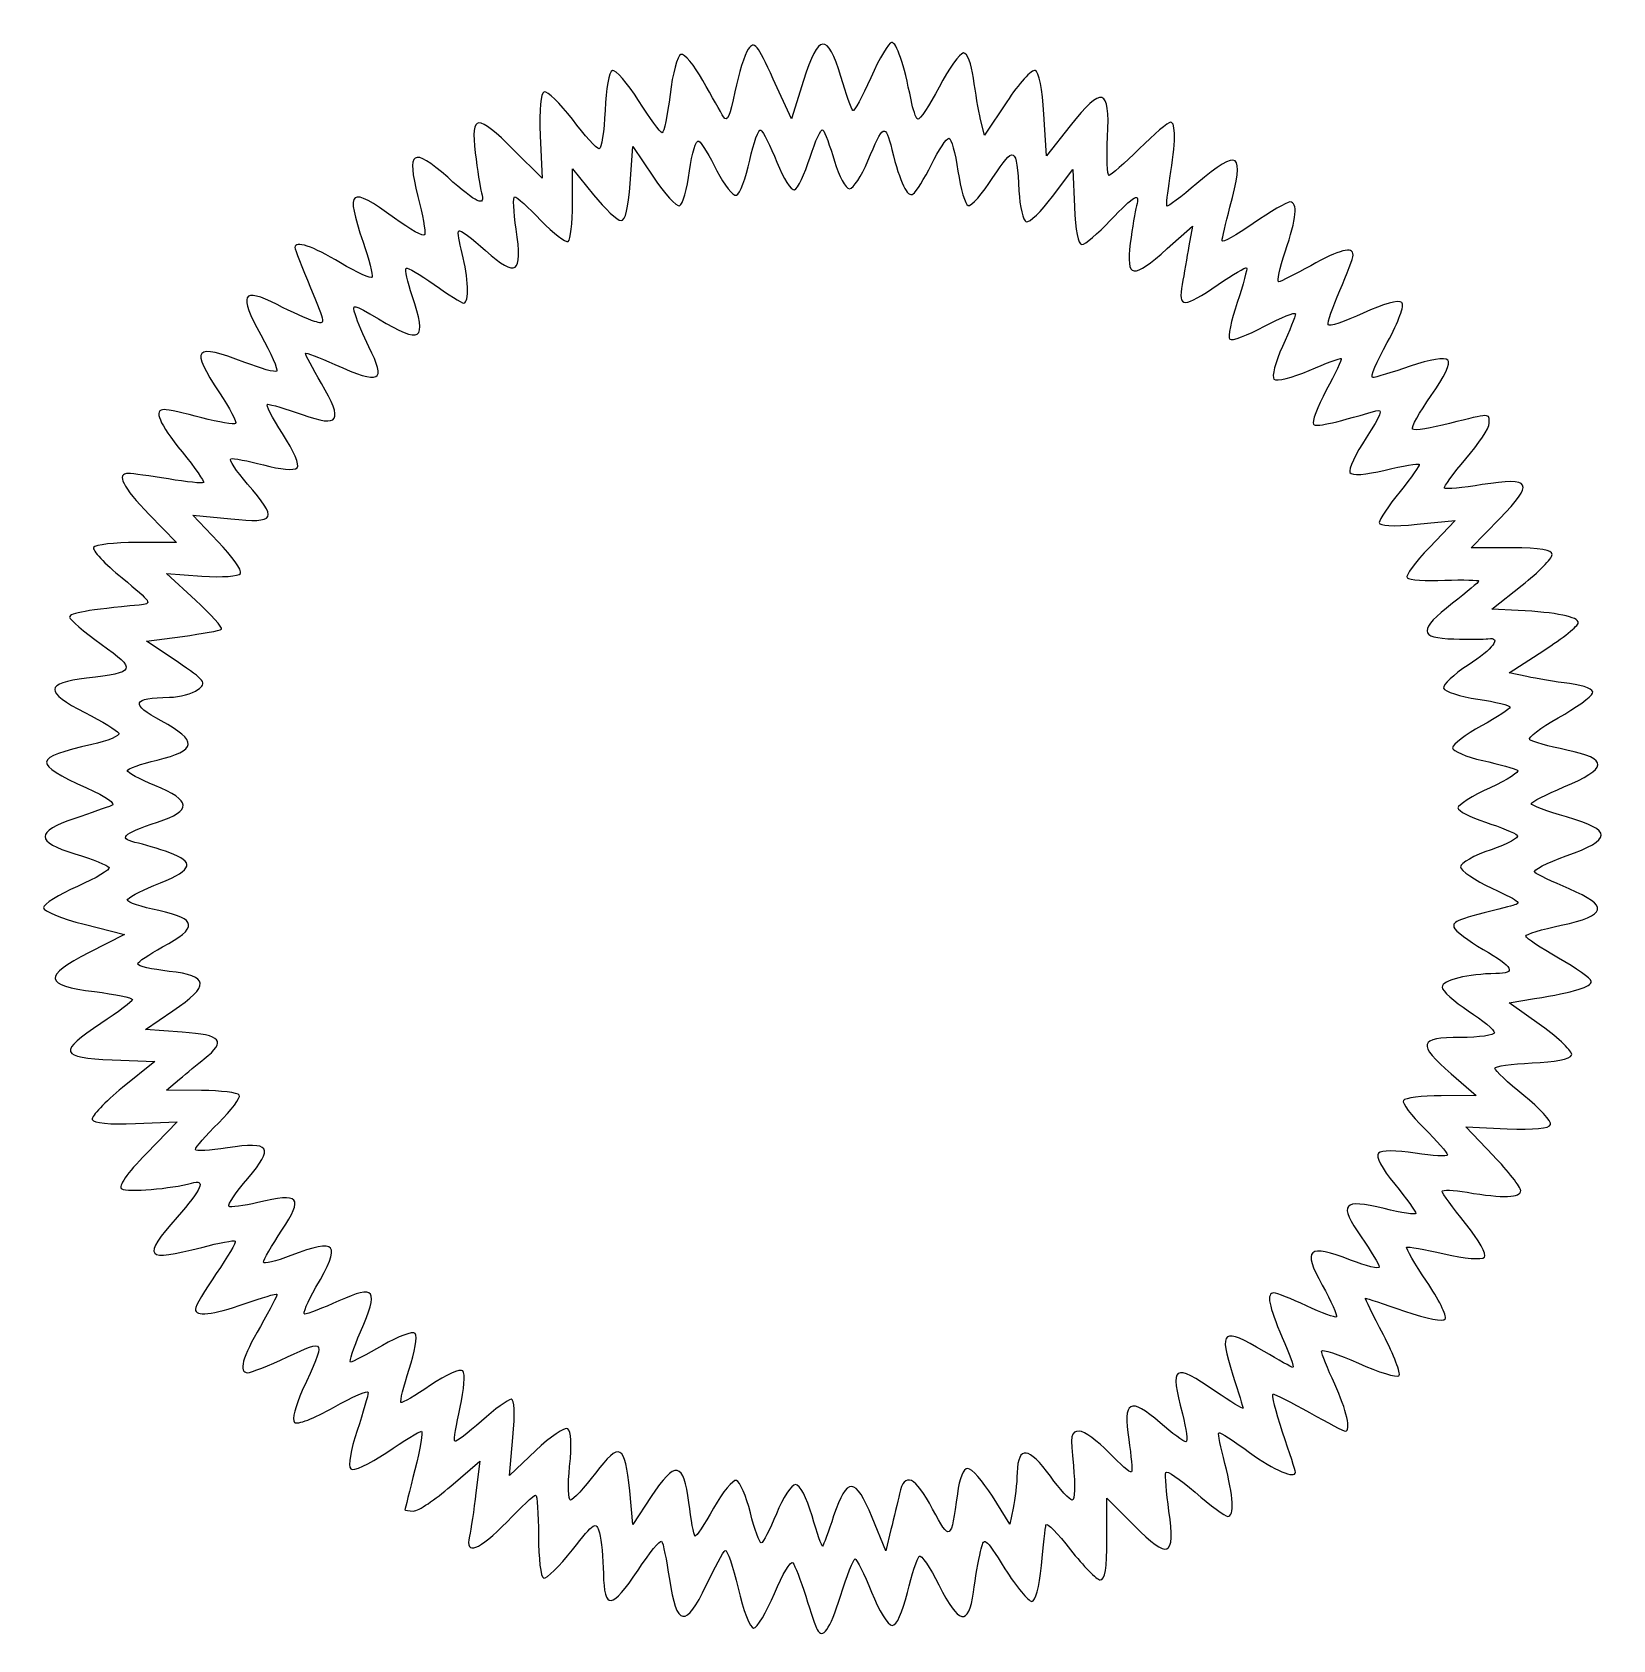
# Model space of a CAD drawing. Header units: centimetres. Extents: x -13.7 to 11.6, y -13.8 to 11.9.
import ezdxf

# ---------------------------------------------------------------- set-up
doc = ezdxf.new("R2010")
doc.units = ezdxf.units.CM
doc.header["$MEASUREMENT"] = 0
doc.layers.add('Layer 1', color=7, linetype='Continuous')

msp = doc.modelspace()

# ---------------------------------------------------------------- linework, layer by layer
at = {"layer": 'Layer 1'}
for points, knots in [([(-1.16569, -13.64345), (-1.18532, -13.60835), (-1.2676, -13.36896), (-1.34855, -13.11149), (-1.34855, -13.11149), (-1.42949, -12.85402), (-1.52257, -12.61329), (-1.5554, -12.57654), (-1.5554, -12.57654), (-1.58822, -12.53979), (-1.71982, -12.76002), (-1.84784, -13.06595), (-1.84784, -13.06595), (-1.97586, -13.37187), (-2.12603, -13.62218), (-2.18155, -13.62218), (-2.18155, -13.62218), (-2.23815, -13.62218), (-2.34766, -13.34149), (-2.43079, -12.98335), (-2.43079, -12.98335), (-2.51235, -12.632), (-2.60519, -12.36092), (-2.63711, -12.38095), (-2.63711, -12.38095), (-2.66903, -12.40099), (-2.80531, -12.65149), (-2.93997, -12.93762), (-2.93997, -12.93762), (-3.26396, -13.62608), (-3.41596, -13.60094), (-3.52831, -12.84027), (-3.52831, -12.84027), (-3.5744, -12.52821), (-3.63097, -12.25458), (-3.65402, -12.2322), (-3.65402, -12.2322), (-3.67707, -12.20982), (-3.84655, -12.41766), (-4.03065, -12.69406), (-4.03065, -12.69406), (-4.45128, -13.32559), (-4.57323, -13.33786), (-4.58422, -12.74976), (-4.58422, -12.74976), (-4.58881, -12.50399), (-4.61785, -12.21123), (-4.64875, -12.09918), (-4.64875, -12.09918), (-4.70204, -11.9059), (-4.72418, -11.91986), (-5.08037, -12.37146), (-5.08037, -12.37146), (-5.28686, -12.63327), (-5.49353, -12.83634), (-5.53962, -12.82274), (-5.53962, -12.82274), (-5.58608, -12.80903), (-5.62342, -12.50747), (-5.62342, -12.1461), (-5.62342, -12.1461), (-5.62342, -11.78755), (-5.64369, -11.49422), (-5.66847, -11.49426), (-5.66847, -11.49426), (-5.69325, -11.49429), (-5.89925, -11.68583), (-6.12624, -11.9199), (-6.12624, -11.9199), (-6.57427, -12.38188), (-6.80217, -12.47051), (-6.72817, -12.15396), (-6.72817, -12.15396), (-6.70354, -12.04863), (-6.65647, -11.73469), (-6.62356, -11.4563), (-6.62356, -11.4563), (-6.62356, -11.4563), (-6.56373, -10.95015), (-6.56373, -10.95015), (-6.56373, -10.95015), (-6.56373, -10.95015), (-7.02445, -11.34991), (-7.02445, -11.34991), (-7.02445, -11.34991), (-7.27785, -11.56978), (-7.5471, -11.74967), (-7.62279, -11.74967), (-7.62279, -11.74967), (-7.69848, -11.74967), (-7.75977, -11.7401), (-7.75898, -11.72839), (-7.75898, -11.72839), (-7.75819, -11.71669), (-7.68653, -11.42942), (-7.59973, -11.09003), (-7.59973, -11.09003), (-7.51293, -10.75064), (-7.46644, -10.47307), (-7.49641, -10.47322), (-7.49641, -10.47322), (-7.52638, -10.47351), (-7.77622, -10.62563), (-8.0516, -10.81158), (-8.0516, -10.81158), (-8.34603, -11.01039), (-8.58318, -11.11831), (-8.62726, -11.07354), (-8.62726, -11.07354), (-8.67134, -11.02877), (-8.62906, -10.77738), (-8.52463, -10.46331), (-8.52463, -10.46331), (-8.42696, -10.16956), (-8.34704, -9.89505), (-8.34704, -9.8533), (-8.34704, -9.8533), (-8.34704, -9.81155), (-8.59582, -9.91869), (-8.89989, -10.09139), (-8.89989, -10.09139), (-9.2146, -10.27014), (-9.48423, -10.3734), (-9.52585, -10.33113), (-9.52585, -10.33113), (-9.56747, -10.28886), (-9.51394, -10.07047), (-9.40157, -9.82414), (-9.40157, -9.82414), (-9.02019, -8.9881), (-9.01606, -8.99745), (-9.63951, -9.28455), (-9.63951, -9.28455), (-9.94065, -9.42323), (-10.22558, -9.53669), (-10.27269, -9.53669), (-10.27269, -9.53669), (-10.42764, -9.53669), (-10.36261, -9.29632), (-10.07224, -8.79574), (-10.07224, -8.79574), (-9.91489, -8.52448), (-9.79557, -8.29286), (-9.80708, -8.28103), (-9.80708, -8.28103), (-9.81859, -8.26921), (-10.04751, -8.33623), (-10.3158, -8.42998), (-10.3158, -8.42998), (-10.84805, -8.61596), (-11.11257, -8.64555), (-11.11257, -8.51909), (-11.11257, -8.51909), (-11.11257, -8.47436), (-10.96171, -8.21903), (-10.77732, -7.95169), (-10.77732, -7.95169), (-10.59293, -7.68436), (-10.45677, -7.4507), (-10.47474, -7.43246), (-10.47474, -7.43246), (-10.4927, -7.41422), (-10.73386, -7.45889), (-11.01064, -7.53173), (-11.01064, -7.53173), (-11.91765, -7.77044), (-11.97812, -7.6968), (-11.40588, -7.05039), (-11.40588, -7.05039), (-11.0053, -6.59788), (-10.93652, -6.4346), (-11.17542, -6.50323), (-11.17542, -6.50323), (-11.49393, -6.59474), (-12.19959, -6.65436), (-12.2903, -6.59743), (-12.2903, -6.59743), (-12.35195, -6.55873), (-12.21091, -6.35557), (-11.89609, -6.02963), (-11.89609, -6.02963), (-11.89609, -6.02963), (-11.40588, -5.52209), (-11.40588, -5.52209), (-11.40588, -5.52209), (-11.40588, -5.52209), (-12.06797, -5.55048), (-12.06797, -5.55048), (-12.06797, -5.55048), (-12.48859, -5.56851), (-12.7415, -5.54553), (-12.76142, -5.48746), (-12.76142, -5.48746), (-12.77867, -5.43718), (-12.56092, -5.20737), (-12.27754, -4.97678), (-12.27754, -4.97678), (-12.27754, -4.97678), (-11.7623, -4.55751), (-11.7623, -4.55751), (-11.7623, -4.55751), (-11.7623, -4.55751), (-12.44308, -4.53279), (-12.44308, -4.53279), (-12.44308, -4.53279), (-13.28469, -4.50223), (-13.31498, -4.40341), (-12.62177, -3.9498), (-12.62177, -3.9498), (-12.34562, -3.7691), (-12.11935, -3.59784), (-12.11895, -3.56921), (-12.11895, -3.56921), (-12.11855, -3.54059), (-12.39131, -3.48314), (-12.72508, -3.44154), (-12.72508, -3.44154), (-13.53927, -3.34007), (-13.55912, -3.19787), (-12.81205, -2.8185), (-12.81205, -2.8185), (-12.81205, -2.8185), (-12.24392, -2.53), (-12.24392, -2.53), (-12.24392, -2.53), (-12.24392, -2.53), (-12.8934, -2.3639), (-12.8934, -2.3639), (-12.8934, -2.3639), (-13.25061, -2.27255), (-13.54288, -2.15316), (-13.54288, -2.0986), (-13.54288, -2.0986), (-13.54288, -2.04404), (-13.298, -1.89106), (-12.99871, -1.75863), (-12.99871, -1.75863), (-12.69942, -1.62621), (-12.47135, -1.49025), (-12.49188, -1.4565), (-12.49188, -1.4565), (-12.51242, -1.42275), (-12.75882, -1.32454), (-13.03944, -1.23824), (-13.03944, -1.23824), (-13.67454, -1.04294), (-13.67471, -0.88796), (-13.04005, -0.671), (-13.04005, -0.671), (-12.78654, -0.58434), (-12.5227, -0.49212), (-12.45373, -0.46608), (-12.45373, -0.46608), (-12.37526, -0.43645), (-12.52577, -0.32997), (-12.85599, -0.18153), (-12.85599, -0.18153), (-13.7232, 0.20831), (-13.71211, 0.2981), (-12.77058, 0.50991), (-12.77058, 0.50991), (-12.50714, 0.56918), (-12.3119, 0.65102), (-12.33671, 0.6918), (-12.33671, 0.6918), (-12.36152, 0.73257), (-12.60534, 0.88053), (-12.87854, 1.0206), (-12.87854, 1.0206), (-13.53096, 1.35509), (-13.52412, 1.49428), (-12.85148, 1.57181), (-12.85148, 1.57181), (-12.06069, 1.66296), (-12.04251, 1.70492), (-12.61668, 2.11396), (-12.61668, 2.11396), (-12.89562, 2.31269), (-13.12385, 2.50838), (-13.12385, 2.54883), (-13.12385, 2.54883), (-13.12385, 2.61352), (-12.82904, 2.66445), (-12.01304, 2.74072), (-12.01304, 2.74072), (-11.79162, 2.76142), (-11.80276, 2.77918), (-12.28538, 3.17476), (-12.28538, 3.17476), (-12.56215, 3.40161), (-12.76752, 3.62184), (-12.74177, 3.66417), (-12.74177, 3.66417), (-12.71602, 3.70649), (-12.40619, 3.74112), (-12.05327, 3.74112), (-12.05327, 3.74112), (-12.05327, 3.74112), (-11.4116, 3.74112), (-11.4116, 3.74112), (-11.4116, 3.74112), (-11.4116, 3.74112), (-11.84871, 4.19065), (-11.84871, 4.19065), (-11.84871, 4.19065), (-12.27859, 4.63271), (-12.38772, 4.84821), (-12.18107, 4.84695), (-12.18107, 4.84695), (-12.12345, 4.84659), (-11.83591, 4.80669), (-11.54209, 4.75827), (-11.54209, 4.75827), (-11.24826, 4.70985), (-10.995, 4.68329), (-10.97929, 4.69925), (-10.97929, 4.69925), (-10.96358, 4.71521), (-11.11913, 4.93678), (-11.32496, 5.19162), (-11.32496, 5.19162), (-11.69517, 5.64999), (-11.7862, 5.86897), (-11.60654, 5.86897), (-11.60654, 5.86897), (-11.55558, 5.86897), (-11.28742, 5.80937), (-11.01064, 5.73653), (-11.01064, 5.73653), (-10.73386, 5.66369), (-10.48959, 5.62218), (-10.46782, 5.64429), (-10.46782, 5.64429), (-10.44605, 5.6664), (-10.56336, 5.88827), (-10.7285, 6.13733), (-10.7285, 6.13733), (-11.20308, 6.85306), (-11.13243, 6.93743), (-10.3222, 6.62253), (-10.3222, 6.62253), (-10.06366, 6.52205), (-9.83307, 6.45919), (-9.80978, 6.48284), (-9.80978, 6.48284), (-9.78649, 6.5065), (-9.9018, 6.76729), (-10.06603, 7.06238), (-10.06603, 7.06238), (-10.42929, 7.71511), (-10.36498, 7.8334), (-9.80285, 7.54639), (-9.80285, 7.54639), (-9.57831, 7.43175), (-9.31043, 7.31148), (-9.20757, 7.27913), (-9.20757, 7.27913), (-9.0231, 7.22111), (-9.02396, 7.22844), (-9.27042, 7.81668), (-9.27042, 7.81668), (-9.40785, 8.14469), (-9.52029, 8.4343), (-9.52029, 8.46028), (-9.52029, 8.46028), (-9.52029, 8.57855), (-9.23656, 8.48363), (-8.79075, 8.21622), (-8.79075, 8.21622), (-8.52366, 8.05601), (-8.29511, 7.9525), (-8.28286, 7.9862), (-8.28286, 7.9862), (-8.27061, 8.01989), (-8.3366, 8.27187), (-8.42952, 8.54615), (-8.42952, 8.54615), (-8.71832, 9.39868), (-8.64412, 9.45545), (-7.92823, 8.9297), (-7.92823, 8.9297), (-7.67484, 8.74361), (-7.45604, 8.62632), (-7.44201, 8.66906), (-7.44201, 8.66906), (-7.42798, 8.7118), (-7.4774, 8.98545), (-7.55183, 9.27716), (-7.55183, 9.27716), (-7.73908, 10.01107), (-7.63392, 10.07863), (-7.07594, 9.58289), (-7.07594, 9.58289), (-6.60074, 9.16069), (-6.46677, 9.09993), (-6.53463, 9.33736), (-6.53463, 9.33736), (-6.55804, 9.41928), (-6.60264, 9.70654), (-6.63374, 9.97572), (-6.63374, 9.97572), (-6.70624, 10.60334), (-6.61259, 10.60979), (-6.01618, 10.01828), (-6.01618, 10.01828), (-6.01618, 10.01828), (-5.56564, 9.57143), (-5.56564, 9.57143), (-5.56564, 9.57143), (-5.56564, 9.57143), (-5.59453, 10.24462), (-5.59453, 10.24462), (-5.59453, 10.24462), (-5.61336, 10.68351), (-5.59127, 10.92891), (-5.53105, 10.94971), (-5.53105, 10.94971), (-5.48025, 10.96725), (-5.27768, 10.76965), (-5.08089, 10.51058), (-5.08089, 10.51058), (-4.8841, 10.25152), (-4.69162, 10.03955), (-4.65315, 10.03955), (-4.65315, 10.03955), (-4.61468, 10.03955), (-4.57213, 10.31417), (-4.55859, 10.64982), (-4.55859, 10.64982), (-4.54438, 11.00197), (-4.49444, 11.27335), (-4.44052, 11.29144), (-4.44052, 11.29144), (-4.38912, 11.30868), (-4.20056, 11.09185), (-4.0215, 10.80959), (-4.0215, 10.80959), (-3.84244, 10.52733), (-3.67287, 10.29605), (-3.64469, 10.29564), (-3.64469, 10.29564), (-3.61651, 10.29523), (-3.55994, 10.56964), (-3.51898, 10.90544), (-3.51898, 10.90544), (-3.47802, 11.24129), (-3.39953, 11.53096), (-3.34453, 11.54927), (-3.34453, 11.54927), (-3.28954, 11.56758), (-3.13129, 11.37902), (-2.99286, 11.13024), (-2.99286, 11.13024), (-2.85443, 10.88146), (-2.70585, 10.62046), (-2.66269, 10.55024), (-2.66269, 10.55024), (-2.60501, 10.4564), (-2.55659, 10.56313), (-2.47998, 10.953), (-2.47998, 10.953), (-2.42265, 11.24473), (-2.32642, 11.55115), (-2.26613, 11.63391), (-2.26613, 11.63391), (-2.16811, 11.76848), (-2.12592, 11.71754), (-1.86728, 11.1524), (-1.86728, 11.1524), (-1.86728, 11.1524), (-1.57804, 10.5204), (-1.57804, 10.5204), (-1.57804, 10.5204), (-1.57804, 10.5204), (-1.38347, 11.13396), (-1.38347, 11.13396), (-1.38347, 11.13396), (-1.14359, 11.89041), (-0.9989, 11.90493), (-0.78577, 11.19392), (-0.78577, 11.19392), (-0.70262, 10.91654), (-0.61715, 10.67188), (-0.59583, 10.65023), (-0.59583, 10.65023), (-0.57451, 10.62858), (-0.44465, 10.86533), (-0.30726, 11.17636), (-0.30726, 11.17636), (-0.16986, 11.48738), (-0.01961, 11.74185), (0.02663, 11.74185), (0.02663, 11.74185), (0.10738, 11.74185), (0.22208, 11.4006), (0.33632, 10.82047), (0.33632, 10.82047), (0.36597, 10.6699), (0.41438, 10.53155), (0.44391, 10.51302), (0.44391, 10.51302), (0.47343, 10.49449), (0.62688, 10.72509), (0.7849, 11.02548), (0.7849, 11.02548), (0.94292, 11.32586), (1.119, 11.57163), (1.17618, 11.57163), (1.17618, 11.57163), (1.23663, 11.57163), (1.30317, 11.40239), (1.33514, 11.16734), (1.33514, 11.16734), (1.36538, 10.94498), (1.41702, 10.64898), (1.44988, 10.50957), (1.44988, 10.50957), (1.44988, 10.50957), (1.50964, 10.2561), (1.50964, 10.2561), (1.50964, 10.2561), (1.50964, 10.2561), (1.86737, 10.79112), (1.86737, 10.79112), (1.86737, 10.79112), (2.06412, 11.08538), (2.26935, 11.31132), (2.32344, 11.29322), (2.32344, 11.29322), (2.38252, 11.27345), (2.43851, 10.99356), (2.46368, 10.59224), (2.46368, 10.59224), (2.46368, 10.59224), (2.50558, 9.92418), (2.50558, 9.92418), (2.50558, 9.92418), (2.50558, 9.92418), (2.8827, 10.40483), (2.8827, 10.40483), (2.8827, 10.40483), (3.39526, 11.05812), (3.51972, 11.0217), (3.48162, 10.22959), (3.48162, 10.22959), (3.46534, 9.89102), (3.47589, 9.61401), (3.50508, 9.61401), (3.50508, 9.61401), (3.53427, 9.61401), (3.75173, 9.80552), (3.98833, 10.03958), (3.98833, 10.03958), (4.22493, 10.27364), (4.45007, 10.46515), (4.48865, 10.46515), (4.48865, 10.46515), (4.57486, 10.46515), (4.5713, 10.13431), (4.47904, 9.57145), (4.47904, 9.57145), (4.44067, 9.33739), (4.41866, 9.13541), (4.43013, 9.12261), (4.43013, 9.12261), (4.44159, 9.10981), (4.65818, 9.27259), (4.91144, 9.48434), (4.91144, 9.48434), (5.59628, 10.05695), (5.67562, 9.99962), (5.43874, 9.10332), (5.43874, 9.10332), (5.3707, 8.84585), (5.31457, 8.60504), (5.31403, 8.56819), (5.31403, 8.56819), (5.31345, 8.53134), (5.53724, 8.65582), (5.81126, 8.84481), (5.81126, 8.84481), (6.08528, 9.03381), (6.34927, 9.18844), (6.39789, 9.18844), (6.39789, 9.18844), (6.52968, 9.18844), (6.50554, 8.93146), (6.3232, 8.39318), (6.3232, 8.39318), (6.2335, 8.12838), (6.18636, 7.91242), (6.21844, 7.91327), (6.21844, 7.91327), (6.25053, 7.91412), (6.48079, 8.02902), (6.73014, 8.16861), (6.73014, 8.16861), (7.19774, 8.43038), (7.40813, 8.48348), (7.40813, 8.33972), (7.40813, 8.33972), (7.40813, 8.29424), (7.31295, 8.03845), (7.19662, 7.77129), (7.19662, 7.77129), (7.08029, 7.50413), (6.99544, 7.25754), (7.00806, 7.22331), (7.00806, 7.22331), (7.02068, 7.18908), (7.2735, 7.27328), (7.56987, 7.41043), (7.56987, 7.41043), (7.8992, 7.56283), (8.13881, 7.62924), (8.18609, 7.58122), (8.18609, 7.58122), (8.23337, 7.5332), (8.14324, 7.28432), (7.95428, 6.94116), (7.95428, 6.94116), (7.78424, 6.63234), (7.67875, 6.37967), (7.71986, 6.37967), (7.71986, 6.37967), (7.76097, 6.37967), (8.03125, 6.46084), (8.32048, 6.56004), (8.32048, 6.56004), (8.64655, 6.67188), (8.87612, 6.71018), (8.92468, 6.66086), (8.92468, 6.66086), (8.97324, 6.61153), (8.87191, 6.39537), (8.65797, 6.09194), (8.65797, 6.09194), (8.4682, 5.82279), (8.33427, 5.58091), (8.36033, 5.55444), (8.36033, 5.55444), (8.3864, 5.52796), (8.65254, 5.56876), (8.95175, 5.64509), (8.95175, 5.64509), (9.61453, 5.81418), (9.58703, 5.81402), (9.58703, 5.64866), (9.58703, 5.64866), (9.58703, 5.57429), (9.41849, 5.31777), (9.2125, 5.07861), (9.2125, 5.07861), (9.00651, 4.83945), (8.85277, 4.62873), (8.87087, 4.61036), (8.87087, 4.61036), (8.88896, 4.59198), (9.16047, 4.61753), (9.47422, 4.66714), (9.47422, 4.66714), (10.26477, 4.79214), (10.31302, 4.69839), (9.75398, 4.12348), (9.75398, 4.12348), (9.75398, 4.12348), (9.29944, 3.65603), (9.29944, 3.65603), (9.29944, 3.65603), (9.29944, 3.65603), (9.94606, 3.65603), (9.94606, 3.65603), (9.94606, 3.65603), (10.41108, 3.65603), (10.59268, 3.62584), (10.59268, 3.54852), (10.59268, 3.54852), (10.59268, 3.48939), (10.37584, 3.26915), (10.11081, 3.05911), (10.11081, 3.05911), (10.11081, 3.05911), (9.62894, 2.67722), (9.62894, 2.67722), (9.62894, 2.67722), (9.62894, 2.67722), (10.04796, 2.65582), (10.04796, 2.65582), (10.04796, 2.65582), (10.66508, 2.62431), (11.01171, 2.55287), (11.01171, 2.4572), (11.01171, 2.4572), (11.01171, 2.41065), (10.76278, 2.21139), (10.45855, 2.01439), (10.45855, 2.01439), (10.45855, 2.01439), (9.90539, 1.65622), (9.90539, 1.65622), (9.90539, 1.65622), (9.90539, 1.65622), (10.18619, 1.59704), (10.18619, 1.59704), (10.18619, 1.59704), (10.34063, 1.56449), (10.64838, 1.51384), (10.87008, 1.48448), (10.87008, 1.48448), (11.12443, 1.45079), (11.26127, 1.39404), (11.24093, 1.33068), (11.24093, 1.33068), (11.2232, 1.27545), (10.97528, 1.09866), (10.69001, 0.93782), (10.69001, 0.93782), (10.40473, 0.77697), (10.20014, 0.61962), (10.23535, 0.58815), (10.23535, 0.58815), (10.27056, 0.55668), (10.53678, 0.4816), (10.82693, 0.42131), (10.82693, 0.42131), (11.50181, 0.28107), (11.49007, 0.12813), (10.78169, -0.16807), (10.78169, -0.16807), (10.49386, -0.28842), (10.25816, -0.40854), (10.25792, -0.43499), (10.25792, -0.43499), (10.25763, -0.46145), (10.51203, -0.55743), (10.82315, -0.64829), (10.82315, -0.64829), (11.56408, -0.86467), (11.56293, -1.00576), (10.81808, -1.27118), (10.81808, -1.27118), (10.50417, -1.38304), (10.2779, -1.50119), (10.31526, -1.53375), (10.31526, -1.53375), (10.35262, -1.5663), (10.60018, -1.68544), (10.86539, -1.7985), (10.86539, -1.7985), (11.50764, -2.07229), (11.47459, -2.22322), (10.73841, -2.37858), (10.73841, -2.37858), (10.42781, -2.44413), (10.17368, -2.52348), (10.17368, -2.55491), (10.17368, -2.55491), (10.17368, -2.58635), (10.4078, -2.74338), (10.69396, -2.90386), (10.69396, -2.90386), (10.98011, -3.06435), (11.21581, -3.23252), (11.21773, -3.27758), (11.21773, -3.27758), (11.22149, -3.36571), (10.95674, -3.44653), (10.31311, -3.55372), (10.31311, -3.55372), (10.31311, -3.55372), (9.90782, -3.62122), (9.90782, -3.62122), (9.90782, -3.62122), (9.90782, -3.62122), (10.42274, -3.98938), (10.42274, -3.98938), (10.42274, -3.98938), (10.70595, -4.19187), (10.92302, -4.40253), (10.90513, -4.45751), (10.90513, -4.45751), (10.88532, -4.51839), (10.63762, -4.56726), (10.27172, -4.58249), (10.27172, -4.58249), (9.94124, -4.59624), (9.67263, -4.63454), (9.67481, -4.6676), (9.67481, -4.6676), (9.67698, -4.70066), (9.88576, -4.89593), (10.13875, -5.10153), (10.13875, -5.10153), (10.39173, -5.30713), (10.58451, -5.51779), (10.56715, -5.56966), (10.56715, -5.56966), (10.54647, -5.63143), (10.30688, -5.65384), (9.87275, -5.63463), (9.87275, -5.63463), (9.87275, -5.63463), (9.20992, -5.60529), (9.20992, -5.60529), (9.20992, -5.60529), (9.20992, -5.60529), (9.64989, -6.06287), (9.64989, -6.06287), (9.64989, -6.06287), (9.89187, -6.31454), (10.08986, -6.56713), (10.08986, -6.62417), (10.08986, -6.62417), (10.08986, -6.741), (9.81903, -6.74952), (9.23087, -6.65119), (9.23087, -6.65119), (9.01193, -6.61459), (8.8328, -6.60757), (8.8328, -6.63559), (8.8328, -6.63559), (8.8328, -6.66361), (9.00177, -6.89575), (9.2083, -7.15145), (9.2083, -7.15145), (9.42587, -7.42083), (9.55263, -7.64802), (9.50969, -7.69163), (9.50969, -7.69163), (9.46675, -7.73524), (9.19547, -7.71127), (8.86465, -7.63463), (8.86465, -7.63463), (8.55064, -7.56188), (8.28094, -7.51534), (8.26533, -7.5312), (8.26533, -7.5312), (8.24972, -7.54706), (8.39352, -7.79177), (8.5849, -8.07499), (8.5849, -8.07499), (8.77627, -8.35822), (8.90965, -8.62808), (8.88129, -8.67469), (8.88129, -8.67469), (8.84926, -8.72733), (8.60253, -8.68095), (8.22995, -8.55224), (8.22995, -8.55224), (7.90007, -8.43829), (7.61977, -8.34506), (7.60704, -8.34506), (7.60704, -8.34506), (7.59431, -8.34506), (7.72348, -8.60985), (7.89408, -8.93349), (7.89408, -8.93349), (8.06468, -9.25712), (8.17644, -9.5503), (8.14244, -9.58498), (8.14244, -9.58498), (8.10844, -9.61967), (7.81617, -9.52942), (7.49296, -9.38442), (7.49296, -9.38442), (7.16975, -9.23943), (6.9053, -9.15311), (6.9053, -9.1926), (6.9053, -9.1926), (6.9053, -9.23209), (6.99921, -9.46929), (7.11399, -9.71971), (7.11399, -9.71971), (7.30541, -10.13733), (7.38174, -10.47291), (7.2853, -10.47291), (7.2853, -10.47291), (7.26384, -10.47291), (7.00615, -10.33885), (6.71266, -10.17501), (6.71266, -10.17501), (6.41917, -10.01117), (6.15613, -9.87711), (6.12814, -9.87711), (6.12814, -9.87711), (6.10015, -9.87711), (6.16927, -10.15193), (6.28176, -10.48782), (6.28176, -10.48782), (6.39424, -10.82371), (6.48628, -11.11097), (6.48628, -11.12617), (6.48628, -11.12617), (6.48628, -11.24338), (6.14424, -11.09728), (5.75367, -10.81323), (5.75367, -10.81323), (5.4961, -10.6259), (5.27411, -10.48406), (5.26037, -10.49801), (5.26037, -10.49801), (5.24663, -10.51197), (5.29012, -10.73226), (5.35701, -10.98755), (5.35701, -10.98755), (5.49699, -11.52176), (5.51422, -11.83473), (5.40366, -11.83473), (5.40366, -11.83473), (5.36133, -11.83473), (5.12613, -11.66085), (4.88099, -11.44834), (4.88099, -11.44834), (4.63585, -11.23582), (4.42482, -11.09384), (4.41202, -11.13283), (4.41202, -11.13283), (4.39923, -11.17181), (4.42235, -11.45102), (4.46342, -11.75329), (4.46342, -11.75329), (4.5639, -12.4929), (4.46027, -12.53598), (3.90929, -11.98368), (3.90929, -11.98368), (3.90929, -11.98368), (3.46932, -11.54265), (3.46932, -11.54265), (3.46932, -11.54265), (3.46932, -11.54265), (3.46932, -12.19937), (3.46932, -12.19937), (3.46932, -12.19937), (3.46932, -12.67054), (3.43972, -12.85475), (3.36456, -12.85135), (3.36456, -12.85135), (3.30694, -12.84873), (3.09233, -12.63129), (2.88764, -12.36813), (2.88764, -12.36813), (2.68295, -12.10498), (2.50665, -11.92518), (2.49586, -11.96859), (2.49586, -11.96859), (2.48507, -12.012), (2.45156, -12.30605), (2.42138, -12.62203), (2.42138, -12.62203), (2.38786, -12.97305), (2.32837, -13.19626), (2.26844, -13.19581), (2.26844, -13.19581), (2.21449, -13.19536), (2.02098, -12.95963), (1.83842, -12.67188), (1.83842, -12.67188), (1.5066, -12.14887), (1.50646, -12.14878), (1.4483, -12.396), (1.4483, -12.396), (1.4163, -12.53202), (1.36537, -12.82524), (1.33513, -13.0476), (1.33513, -13.0476), (1.25979, -13.60154), (1.09916, -13.56806), (0.78331, -12.93259), (0.78331, -12.93259), (0.64135, -12.64698), (0.49939, -12.43901), (0.46784, -12.47044), (0.46784, -12.47044), (0.43629, -12.50187), (0.35199, -12.76428), (0.28052, -13.05357), (0.28052, -13.05357), (0.19989, -13.37989), (0.10672, -13.57955), (0.03505, -13.57955), (0.03505, -13.57955), (-0.02848, -13.57955), (-0.17742, -13.34037), (-0.29592, -13.04804), (-0.29592, -13.04804), (-0.41442, -12.75571), (-0.53224, -12.51633), (-0.55773, -12.51608), (-0.55773, -12.51608), (-0.58323, -12.51579), (-0.68911, -12.78373), (-0.79302, -13.11142), (-0.79302, -13.11142), (-0.96648, -13.65841), (-1.0726, -13.80989), (-1.1657, -13.64338), (-1.1657, -13.64338), (-1.1657, -13.64338), (-1.16569, -13.64345), (-1.16569, -13.64345)], [0, 0, 0, 0, 0.00398406, 0.00398406, 0.00398406, 0.00398406, 0.00796813, 0.00796813, 0.00796813, 0.00796813, 0.01195219, 0.01195219, 0.01195219, 0.01195219, 0.01593625, 0.01593625, 0.01593625, 0.01593625, 0.01992032, 0.01992032, 0.01992032, 0.01992032, 0.02390438, 0.02390438, 0.02390438, 0.02390438, 0.02788845, 0.02788845, 0.02788845, 0.02788845, 0.03187251, 0.03187251, 0.03187251, 0.03187251, 0.03585657, 0.03585657, 0.03585657, 0.03585657, 0.03984064, 0.03984064, 0.03984064, 0.03984064, 0.0438247, 0.0438247, 0.0438247, 0.0438247, 0.04780876, 0.04780876, 0.04780876, 0.04780876, 0.05179283, 0.05179283, 0.05179283, 0.05179283, 0.05577689, 0.05577689, 0.05577689, 0.05577689, 0.05976096, 0.05976096, 0.05976096, 0.05976096, 0.06374502, 0.06374502, 0.06374502, 0.06374502, 0.06772908, 0.06772908, 0.06772908, 0.06772908, 0.07171315, 0.07171315, 0.07171315, 0.07171315, 0.07569721, 0.07569721, 0.07569721, 0.07569721, 0.07968127, 0.07968127, 0.07968127, 0.07968127, 0.08366534, 0.08366534, 0.08366534, 0.08366534, 0.0876494, 0.0876494, 0.0876494, 0.0876494, 0.09163347, 0.09163347, 0.09163347, 0.09163347, 0.09561753, 0.09561753, 0.09561753, 0.09561753, 0.09960159, 0.09960159, 0.09960159, 0.09960159, 0.10358566, 0.10358566, 0.10358566, 0.10358566, 0.10756972, 0.10756972, 0.10756972, 0.10756972, 0.11155378, 0.11155378, 0.11155378, 0.11155378, 0.11553785, 0.11553785, 0.11553785, 0.11553785, 0.11952191, 0.11952191, 0.11952191, 0.11952191, 0.12350598, 0.12350598, 0.12350598, 0.12350598, 0.12749004, 0.12749004, 0.12749004, 0.12749004, 0.1314741, 0.1314741, 0.1314741, 0.1314741, 0.13545817, 0.13545817, 0.13545817, 0.13545817, 0.13944223, 0.13944223, 0.13944223, 0.13944223, 0.14342629, 0.14342629, 0.14342629, 0.14342629, 0.14741036, 0.14741036, 0.14741036, 0.14741036, 0.15139442, 0.15139442, 0.15139442, 0.15139442, 0.15537849, 0.15537849, 0.15537849, 0.15537849, 0.15936255, 0.15936255, 0.15936255, 0.15936255, 0.16334661, 0.16334661, 0.16334661, 0.16334661, 0.16733068, 0.16733068, 0.16733068, 0.16733068, 0.17131474, 0.17131474, 0.17131474, 0.17131474, 0.1752988, 0.1752988, 0.1752988, 0.1752988, 0.17928287, 0.17928287, 0.17928287, 0.17928287, 0.18326693, 0.18326693, 0.18326693, 0.18326693, 0.187251, 0.187251, 0.187251, 0.187251, 0.19123506, 0.19123506, 0.19123506, 0.19123506, 0.19521912, 0.19521912, 0.19521912, 0.19521912, 0.19920319, 0.19920319, 0.19920319, 0.19920319, 0.20318725, 0.20318725, 0.20318725, 0.20318725, 0.20717131, 0.20717131, 0.20717131, 0.20717131, 0.21115538, 0.21115538, 0.21115538, 0.21115538, 0.21513944, 0.21513944, 0.21513944, 0.21513944, 0.21912351, 0.21912351, 0.21912351, 0.21912351, 0.22310757, 0.22310757, 0.22310757, 0.22310757, 0.22709163, 0.22709163, 0.22709163, 0.22709163, 0.2310757, 0.2310757, 0.2310757, 0.2310757, 0.23505976, 0.23505976, 0.23505976, 0.23505976, 0.23904382, 0.23904382, 0.23904382, 0.23904382, 0.24302789, 0.24302789, 0.24302789, 0.24302789, 0.24701195, 0.24701195, 0.24701195, 0.24701195, 0.25099602, 0.25099602, 0.25099602, 0.25099602, 0.25498008, 0.25498008, 0.25498008, 0.25498008, 0.25896414, 0.25896414, 0.25896414, 0.25896414, 0.26294821, 0.26294821, 0.26294821, 0.26294821, 0.26693227, 0.26693227, 0.26693227, 0.26693227, 0.27091633, 0.27091633, 0.27091633, 0.27091633, 0.2749004, 0.2749004, 0.2749004, 0.2749004, 0.27888446, 0.27888446, 0.27888446, 0.27888446, 0.28286853, 0.28286853, 0.28286853, 0.28286853, 0.28685259, 0.28685259, 0.28685259, 0.28685259, 0.29083665, 0.29083665, 0.29083665, 0.29083665, 0.29482072, 0.29482072, 0.29482072, 0.29482072, 0.29880478, 0.29880478, 0.29880478, 0.29880478, 0.30278884, 0.30278884, 0.30278884, 0.30278884, 0.30677291, 0.30677291, 0.30677291, 0.30677291, 0.31075697, 0.31075697, 0.31075697, 0.31075697, 0.31474104, 0.31474104, 0.31474104, 0.31474104, 0.3187251, 0.3187251, 0.3187251, 0.3187251, 0.32270916, 0.32270916, 0.32270916, 0.32270916, 0.32669323, 0.32669323, 0.32669323, 0.32669323, 0.33067729, 0.33067729, 0.33067729, 0.33067729, 0.33466135, 0.33466135, 0.33466135, 0.33466135, 0.33864542, 0.33864542, 0.33864542, 0.33864542, 0.34262948, 0.34262948, 0.34262948, 0.34262948, 0.34661355, 0.34661355, 0.34661355, 0.34661355, 0.35059761, 0.35059761, 0.35059761, 0.35059761, 0.35458167, 0.35458167, 0.35458167, 0.35458167, 0.35856574, 0.35856574, 0.35856574, 0.35856574, 0.3625498, 0.3625498, 0.3625498, 0.3625498, 0.36653386, 0.36653386, 0.36653386, 0.36653386, 0.37051793, 0.37051793, 0.37051793, 0.37051793, 0.37450199, 0.37450199, 0.37450199, 0.37450199, 0.37848606, 0.37848606, 0.37848606, 0.37848606, 0.38247012, 0.38247012, 0.38247012, 0.38247012, 0.38645418, 0.38645418, 0.38645418, 0.38645418, 0.39043825, 0.39043825, 0.39043825, 0.39043825, 0.39442231, 0.39442231, 0.39442231, 0.39442231, 0.39840637, 0.39840637, 0.39840637, 0.39840637, 0.40239044, 0.40239044, 0.40239044, 0.40239044, 0.4063745, 0.4063745, 0.4063745, 0.4063745, 0.41035857, 0.41035857, 0.41035857, 0.41035857, 0.41434263, 0.41434263, 0.41434263, 0.41434263, 0.41832669, 0.41832669, 0.41832669, 0.41832669, 0.42231076, 0.42231076, 0.42231076, 0.42231076, 0.42629482, 0.42629482, 0.42629482, 0.42629482, 0.43027888, 0.43027888, 0.43027888, 0.43027888, 0.43426295, 0.43426295, 0.43426295, 0.43426295, 0.43824701, 0.43824701, 0.43824701, 0.43824701, 0.44223108, 0.44223108, 0.44223108, 0.44223108, 0.44621514, 0.44621514, 0.44621514, 0.44621514, 0.4501992, 0.4501992, 0.4501992, 0.4501992, 0.45418327, 0.45418327, 0.45418327, 0.45418327, 0.45816733, 0.45816733, 0.45816733, 0.45816733, 0.46215139, 0.46215139, 0.46215139, 0.46215139, 0.46613546, 0.46613546, 0.46613546, 0.46613546, 0.47011952, 0.47011952, 0.47011952, 0.47011952, 0.47410359, 0.47410359, 0.47410359, 0.47410359, 0.47808765, 0.47808765, 0.47808765, 0.47808765, 0.48207171, 0.48207171, 0.48207171, 0.48207171, 0.48605578, 0.48605578, 0.48605578, 0.48605578, 0.49003984, 0.49003984, 0.49003984, 0.49003984, 0.4940239, 0.4940239, 0.4940239, 0.4940239, 0.49800797, 0.49800797, 0.49800797, 0.49800797, 0.50199203, 0.50199203, 0.50199203, 0.50199203, 0.5059761, 0.5059761, 0.5059761, 0.5059761, 0.50996016, 0.50996016, 0.50996016, 0.50996016, 0.51394422, 0.51394422, 0.51394422, 0.51394422, 0.51792829, 0.51792829, 0.51792829, 0.51792829, 0.52191235, 0.52191235, 0.52191235, 0.52191235, 0.52589641, 0.52589641, 0.52589641, 0.52589641, 0.52988048, 0.52988048, 0.52988048, 0.52988048, 0.53386454, 0.53386454, 0.53386454, 0.53386454, 0.53784861, 0.53784861, 0.53784861, 0.53784861, 0.54183267, 0.54183267, 0.54183267, 0.54183267, 0.54581673, 0.54581673, 0.54581673, 0.54581673, 0.5498008, 0.5498008, 0.5498008, 0.5498008, 0.55378486, 0.55378486, 0.55378486, 0.55378486, 0.55776892, 0.55776892, 0.55776892, 0.55776892, 0.56175299, 0.56175299, 0.56175299, 0.56175299, 0.56573705, 0.56573705, 0.56573705, 0.56573705, 0.56972112, 0.56972112, 0.56972112, 0.56972112, 0.57370518, 0.57370518, 0.57370518, 0.57370518, 0.57768924, 0.57768924, 0.57768924, 0.57768924, 0.58167331, 0.58167331, 0.58167331, 0.58167331, 0.58565737, 0.58565737, 0.58565737, 0.58565737, 0.58964143, 0.58964143, 0.58964143, 0.58964143, 0.5936255, 0.5936255, 0.5936255, 0.5936255, 0.59760956, 0.59760956, 0.59760956, 0.59760956, 0.60159363, 0.60159363, 0.60159363, 0.60159363, 0.60557769, 0.60557769, 0.60557769, 0.60557769, 0.60956175, 0.60956175, 0.60956175, 0.60956175, 0.61354582, 0.61354582, 0.61354582, 0.61354582, 0.61752988, 0.61752988, 0.61752988, 0.61752988, 0.62151394, 0.62151394, 0.62151394, 0.62151394, 0.62549801, 0.62549801, 0.62549801, 0.62549801, 0.62948207, 0.62948207, 0.62948207, 0.62948207, 0.63346614, 0.63346614, 0.63346614, 0.63346614, 0.6374502, 0.6374502, 0.6374502, 0.6374502, 0.64143426, 0.64143426, 0.64143426, 0.64143426, 0.64541833, 0.64541833, 0.64541833, 0.64541833, 0.64940239, 0.64940239, 0.64940239, 0.64940239, 0.65338645, 0.65338645, 0.65338645, 0.65338645, 0.65737052, 0.65737052, 0.65737052, 0.65737052, 0.66135458, 0.66135458, 0.66135458, 0.66135458, 0.66533865, 0.66533865, 0.66533865, 0.66533865, 0.66932271, 0.66932271, 0.66932271, 0.66932271, 0.67330677, 0.67330677, 0.67330677, 0.67330677, 0.67729084, 0.67729084, 0.67729084, 0.67729084, 0.6812749, 0.6812749, 0.6812749, 0.6812749, 0.68525896, 0.68525896, 0.68525896, 0.68525896, 0.68924303, 0.68924303, 0.68924303, 0.68924303, 0.69322709, 0.69322709, 0.69322709, 0.69322709, 0.69721116, 0.69721116, 0.69721116, 0.69721116, 0.70119522, 0.70119522, 0.70119522, 0.70119522, 0.70517928, 0.70517928, 0.70517928, 0.70517928, 0.70916335, 0.70916335, 0.70916335, 0.70916335, 0.71314741, 0.71314741, 0.71314741, 0.71314741, 0.71713147, 0.71713147, 0.71713147, 0.71713147, 0.72111554, 0.72111554, 0.72111554, 0.72111554, 0.7250996, 0.7250996, 0.7250996, 0.7250996, 0.72908367, 0.72908367, 0.72908367, 0.72908367, 0.73306773, 0.73306773, 0.73306773, 0.73306773, 0.73705179, 0.73705179, 0.73705179, 0.73705179, 0.74103586, 0.74103586, 0.74103586, 0.74103586, 0.74501992, 0.74501992, 0.74501992, 0.74501992, 0.74900398, 0.74900398, 0.74900398, 0.74900398, 0.75298805, 0.75298805, 0.75298805, 0.75298805, 0.75697211, 0.75697211, 0.75697211, 0.75697211, 0.76095618, 0.76095618, 0.76095618, 0.76095618, 0.76494024, 0.76494024, 0.76494024, 0.76494024, 0.7689243, 0.7689243, 0.7689243, 0.7689243, 0.77290837, 0.77290837, 0.77290837, 0.77290837, 0.77689243, 0.77689243, 0.77689243, 0.77689243, 0.78087649, 0.78087649, 0.78087649, 0.78087649, 0.78486056, 0.78486056, 0.78486056, 0.78486056, 0.78884462, 0.78884462, 0.78884462, 0.78884462, 0.79282869, 0.79282869, 0.79282869, 0.79282869, 0.79681275, 0.79681275, 0.79681275, 0.79681275, 0.80079681, 0.80079681, 0.80079681, 0.80079681, 0.80478088, 0.80478088, 0.80478088, 0.80478088, 0.80876494, 0.80876494, 0.80876494, 0.80876494, 0.812749, 0.812749, 0.812749, 0.812749, 0.81673307, 0.81673307, 0.81673307, 0.81673307, 0.82071713, 0.82071713, 0.82071713, 0.82071713, 0.8247012, 0.8247012, 0.8247012, 0.8247012, 0.82868526, 0.82868526, 0.82868526, 0.82868526, 0.83266932, 0.83266932, 0.83266932, 0.83266932, 0.83665339, 0.83665339, 0.83665339, 0.83665339, 0.84063745, 0.84063745, 0.84063745, 0.84063745, 0.84462151, 0.84462151, 0.84462151, 0.84462151, 0.84860558, 0.84860558, 0.84860558, 0.84860558, 0.85258964, 0.85258964, 0.85258964, 0.85258964, 0.85657371, 0.85657371, 0.85657371, 0.85657371, 0.86055777, 0.86055777, 0.86055777, 0.86055777, 0.86454183, 0.86454183, 0.86454183, 0.86454183, 0.8685259, 0.8685259, 0.8685259, 0.8685259, 0.87250996, 0.87250996, 0.87250996, 0.87250996, 0.87649402, 0.87649402, 0.87649402, 0.87649402, 0.88047809, 0.88047809, 0.88047809, 0.88047809, 0.88446215, 0.88446215, 0.88446215, 0.88446215, 0.88844622, 0.88844622, 0.88844622, 0.88844622, 0.89243028, 0.89243028, 0.89243028, 0.89243028, 0.89641434, 0.89641434, 0.89641434, 0.89641434, 0.90039841, 0.90039841, 0.90039841, 0.90039841, 0.90438247, 0.90438247, 0.90438247, 0.90438247, 0.90836653, 0.90836653, 0.90836653, 0.90836653, 0.9123506, 0.9123506, 0.9123506, 0.9123506, 0.91633466, 0.91633466, 0.91633466, 0.91633466, 0.92031873, 0.92031873, 0.92031873, 0.92031873, 0.92430279, 0.92430279, 0.92430279, 0.92430279, 0.92828685, 0.92828685, 0.92828685, 0.92828685, 0.93227092, 0.93227092, 0.93227092, 0.93227092, 0.93625498, 0.93625498, 0.93625498, 0.93625498, 0.94023904, 0.94023904, 0.94023904, 0.94023904, 0.94422311, 0.94422311, 0.94422311, 0.94422311, 0.94820717, 0.94820717, 0.94820717, 0.94820717, 0.95219124, 0.95219124, 0.95219124, 0.95219124, 0.9561753, 0.9561753, 0.9561753, 0.9561753, 0.96015936, 0.96015936, 0.96015936, 0.96015936, 0.96414343, 0.96414343, 0.96414343, 0.96414343, 0.96812749, 0.96812749, 0.96812749, 0.96812749, 0.97211155, 0.97211155, 0.97211155, 0.97211155, 0.97609562, 0.97609562, 0.97609562, 0.97609562, 0.98007968, 0.98007968, 0.98007968, 0.98007968, 0.98406375, 0.98406375, 0.98406375, 0.98406375, 0.98804781, 0.98804781, 0.98804781, 0.98804781, 0.99203187, 0.99203187, 0.99203187, 0.99203187, 1, 1, 1, 1]), ([(-0.90097, -11.82714), (-0.68927, -11.19427), (-0.54917, -11.20015), (-0.28514, -11.85295), (-0.28514, -11.85295), (-0.28514, -11.85295), (-0.06873, -12.38802), (-0.06873, -12.38802), (-0.06873, -12.38802), (-0.06873, -12.38802), (0.01581, -12.04756), (0.01581, -12.04756), (0.01581, -12.04756), (0.06231, -11.86031), (0.12371, -11.60177), (0.15226, -11.47304), (0.15226, -11.47304), (0.23215, -11.11275), (0.40329, -11.19249), (0.6819, -11.71983), (0.6819, -11.71983), (0.95863, -12.24361), (0.97749, -12.23189), (1.079, -11.47304), (1.079, -11.47304), (1.11283, -11.22014), (1.17496, -11.06875), (1.24492, -11.06875), (1.24492, -11.06875), (1.30643, -11.06875), (1.48307, -11.26868), (1.63747, -11.51304), (1.63747, -11.51304), (1.63747, -11.51304), (1.91818, -11.95733), (1.91818, -11.95733), (1.91818, -11.95733), (1.91818, -11.95733), (1.9715, -11.70455), (1.9715, -11.70455), (1.9715, -11.70455), (2.00083, -11.56552), (2.02929, -11.30814), (2.03474, -11.13259), (2.03474, -11.13259), (2.04823, -10.69834), (2.22172, -10.71811), (2.56577, -11.19311), (2.56577, -11.19311), (2.71703, -11.40194), (2.87428, -11.5743), (2.91521, -11.57612), (2.91521, -11.57612), (2.95674, -11.57799), (2.96497, -11.33492), (2.93383, -11.0262), (2.93383, -11.0262), (2.88392, -10.53147), (2.89378, -10.47297), (3.02701, -10.47303), (3.02701, -10.47303), (3.10896, -10.47303), (3.32299, -10.627), (3.50265, -10.81509), (3.50265, -10.81509), (3.68231, -11.00318), (3.84389, -11.14226), (3.86171, -11.12416), (3.86171, -11.12416), (3.87954, -11.10605), (3.86032, -10.87229), (3.819, -10.60468), (3.819, -10.60468), (3.72278, -9.98149), (3.83975, -9.91903), (4.32047, -10.33694), (4.32047, -10.33694), (4.51422, -10.50537), (4.70025, -10.64318), (4.73387, -10.64318), (4.73387, -10.64318), (4.76749, -10.64318), (4.7423, -10.4421), (4.67788, -10.19633), (4.67788, -10.19633), (4.47264, -9.41332), (4.53171, -9.37337), (5.20936, -9.83686), (5.20936, -9.83686), (5.45073, -10.00195), (5.64821, -10.1228), (5.64821, -10.10541), (5.64821, -10.10541), (5.64821, -10.08803), (5.57531, -9.84939), (5.48622, -9.5751), (5.48622, -9.5751), (5.25097, -8.85085), (5.31948, -8.79864), (5.98343, -9.19624), (5.98343, -9.19624), (6.21795, -9.33668), (6.42655, -9.45158), (6.44698, -9.45158), (6.44698, -9.45158), (6.46742, -9.45158), (6.39033, -9.23616), (6.27568, -8.97286), (6.27568, -8.97286), (6.05637, -8.46921), (6.01735, -8.25998), (6.14271, -8.25998), (6.14271, -8.25998), (6.18422, -8.25998), (6.41833, -8.35416), (6.66295, -8.46926), (6.66295, -8.46926), (6.90757, -8.58436), (7.1233, -8.66271), (7.14235, -8.64336), (7.14235, -8.64336), (7.1614, -8.62401), (7.05847, -8.3949), (6.91361, -8.13421), (6.91361, -8.13421), (6.59038, -7.55253), (6.68505, -7.46985), (7.36966, -7.73593), (7.36966, -7.73593), (7.62126, -7.83372), (7.82711, -7.88347), (7.82711, -7.84649), (7.82711, -7.84649), (7.82711, -7.80951), (7.69585, -7.59175), (7.53543, -7.36258), (7.53543, -7.36258), (7.16685, -6.83606), (7.23985, -6.74772), (7.90677, -6.9132), (7.90677, -6.9132), (8.1856, -6.98238), (8.41374, -7.01617), (8.41374, -6.98829), (8.41374, -6.98829), (8.41374, -6.9604), (8.26134, -6.75028), (8.07507, -6.52134), (8.07507, -6.52134), (7.86691, -6.2655), (7.76636, -6.07467), (7.81414, -6.02614), (7.81414, -6.02614), (7.86189, -5.97765), (8.08955, -5.97757), (8.40422, -6.02595), (8.40422, -6.02595), (8.68601, -6.06927), (8.91656, -6.08055), (8.91656, -6.05102), (8.91656, -6.05102), (8.91656, -6.02149), (8.74849, -5.82981), (8.54308, -5.62506), (8.54308, -5.62506), (8.33766, -5.42031), (8.18904, -5.22083), (8.21281, -5.18177), (8.21281, -5.18177), (8.23658, -5.14271), (8.50835, -5.10942), (8.81676, -5.10778), (8.81676, -5.10778), (8.81676, -5.10778), (9.37749, -5.10481), (9.37749, -5.10481), (9.37749, -5.10481), (9.37749, -5.10481), (8.97942, -4.75847), (8.97942, -4.75847), (8.97942, -4.75847), (8.42612, -4.27704), (8.45188, -4.17447), (9.12608, -4.17447), (9.12608, -4.17447), (9.42568, -4.17447), (9.67081, -4.14016), (9.67081, -4.09823), (9.67081, -4.09823), (9.67081, -4.0563), (9.48225, -3.8991), (9.25179, -3.7489), (9.25179, -3.7489), (9.02133, -3.5987), (8.83277, -3.42736), (8.83277, -3.36815), (8.83277, -3.36815), (8.83277, -3.26084), (9.25412, -3.15582), (9.69176, -3.15404), (9.69176, -3.15404), (10.02999, -3.15266), (9.97561, -3.04861), (9.48907, -2.76618), (9.48907, -2.76618), (9.25084, -2.62789), (9.04098, -2.46901), (9.02273, -2.41312), (9.02273, -2.41312), (8.992, -2.31903), (9.08451, -2.28379), (9.88032, -2.08647), (9.88032, -2.08647), (10.12968, -2.02464), (10.12762, -2.02221), (9.62891, -1.78927), (9.62891, -1.78927), (9.35235, -1.66009), (9.12608, -1.50557), (9.12608, -1.44587), (9.12608, -1.44587), (9.12608, -1.38618), (9.34622, -1.26281), (9.61529, -1.17172), (9.61529, -1.17172), (9.88435, -1.08063), (10.07291, -0.97682), (10.03431, -0.94103), (10.03431, -0.94103), (9.99571, -0.90524), (9.76614, -0.81072), (9.52415, -0.73098), (9.52415, -0.73098), (9.28217, -0.65125), (9.08418, -0.54842), (9.08418, -0.50248), (9.08418, -0.50248), (9.08418, -0.45654), (9.31593, -0.31211), (9.59918, -0.18153), (9.59918, -0.18153), (9.88243, -0.05094), (10.08041, 0.07639), (10.03915, 0.10144), (10.03915, 0.10144), (9.99789, 0.12649), (9.74728, 0.19573), (9.48225, 0.25532), (9.48225, 0.25532), (9.21722, 0.31491), (9.00038, 0.40679), (9.00038, 0.45949), (9.00038, 0.45949), (9.00038, 0.5122), (9.20766, 0.66889), (9.46101, 0.80768), (9.46101, 0.80768), (9.71436, 0.94648), (9.92177, 1.08204), (9.92193, 1.10893), (9.92193, 1.10893), (9.92222, 1.13582), (9.68921, 1.19328), (9.40443, 1.2366), (9.40443, 1.2366), (9.11964, 1.27993), (8.873, 1.35827), (8.85635, 1.41071), (8.85635, 1.41071), (8.83969, 1.46314), (9.01614, 1.62992), (9.24844, 1.78132), (9.24844, 1.78132), (9.65025, 2.04319), (9.79306, 2.23266), (9.56606, 2.20272), (9.56606, 2.20272), (9.50845, 2.19512), (9.26332, 2.19344), (9.02133, 2.19899), (9.02133, 2.19899), (8.45434, 2.21199), (8.4495, 2.34398), (9.00038, 2.77065), (9.00038, 2.77065), (9.23084, 2.94915), (9.4194, 3.10911), (9.4194, 3.12613), (9.4194, 3.12613), (9.4194, 3.14314), (9.17428, 3.14804), (8.87468, 3.13701), (8.87468, 3.13701), (8.57508, 3.12598), (8.30395, 3.14338), (8.27215, 3.17566), (8.27215, 3.17566), (8.24036, 3.20795), (8.40063, 3.42766), (8.62831, 3.6639), (8.62831, 3.6639), (8.62831, 3.6639), (9.04228, 4.09343), (9.04228, 4.09343), (9.04228, 4.09343), (9.04228, 4.09343), (8.4347, 4.03395), (8.4347, 4.03395), (8.4347, 4.03395), (8.03918, 3.99523), (7.82712, 4.00478), (7.82712, 4.06132), (7.82712, 4.06132), (7.82712, 4.10908), (7.97686, 4.3322), (8.15987, 4.55713), (8.15987, 4.55713), (8.34289, 4.78206), (8.48033, 4.97859), (8.4653, 4.99385), (8.4653, 4.99385), (8.45027, 5.00911), (8.20639, 4.96673), (7.92335, 4.89967), (7.92335, 4.89967), (7.59787, 4.82255), (7.39016, 4.80824), (7.35823, 4.86071), (7.35823, 4.86071), (7.33046, 4.90635), (7.44746, 5.1574), (7.61822, 5.41862), (7.61822, 5.41862), (7.8619, 5.79136), (7.89524, 5.88379), (7.77316, 5.84816), (7.77316, 5.84816), (7.04246, 5.63493), (6.81953, 5.58723), (6.77328, 5.63421), (6.77328, 5.63421), (6.74381, 5.66414), (6.83673, 5.9081), (6.97978, 6.17633), (6.97978, 6.17633), (7.12282, 6.44456), (7.23058, 6.67331), (7.21923, 6.68465), (7.21923, 6.68465), (7.20788, 6.69599), (6.97683, 6.61021), (6.70577, 6.49401), (6.70577, 6.49401), (6.43472, 6.37781), (6.18132, 6.31487), (6.14266, 6.35413), (6.14266, 6.35413), (6.104, 6.39339), (6.1655, 6.62966), (6.27932, 6.87917), (6.27932, 6.87917), (6.39314, 7.12868), (6.48626, 7.36244), (6.48626, 7.39865), (6.48626, 7.39865), (6.48626, 7.43486), (6.26264, 7.34537), (5.98933, 7.1998), (5.98933, 7.1998), (5.71602, 7.05423), (5.46672, 6.9612), (5.43533, 6.99309), (5.43533, 6.99309), (5.40394, 7.02497), (5.45759, 7.28966), (5.55456, 7.58128), (5.55456, 7.58128), (5.65153, 7.8729), (5.71962, 8.12293), (5.70587, 8.13689), (5.70587, 8.13689), (5.69212, 8.15085), (5.48646, 8.0293), (5.24884, 7.86677), (5.24884, 7.86677), (4.69519, 7.48809), (4.60595, 7.48846), (4.67351, 7.86917), (4.67351, 7.86917), (4.70259, 8.03301), (4.7516, 8.31007), (4.78242, 8.48484), (4.78242, 8.48484), (4.78242, 8.48484), (4.83846, 8.80261), (4.83846, 8.80261), (4.83846, 8.80261), (4.83846, 8.80261), (4.4354, 8.44228), (4.4354, 8.44228), (4.4354, 8.44228), (3.88091, 7.94657), (3.77384, 7.96225), (3.84463, 8.5288), (3.84463, 8.5288), (3.87533, 8.77457), (3.91913, 9.04268), (3.94194, 9.1246), (3.94194, 9.1246), (4.00641, 9.35607), (3.91509, 9.3049), (3.52417, 8.89054), (3.52417, 8.89054), (3.32543, 8.67988), (3.1203, 8.50753), (3.06833, 8.50753), (3.06833, 8.50753), (3.00944, 8.50753), (2.96455, 8.73417), (2.94921, 9.109), (2.94921, 9.109), (2.94921, 9.109), (2.92459, 9.71047), (2.92459, 9.71047), (2.92459, 9.71047), (2.92459, 9.71047), (2.59889, 9.276), (2.59889, 9.276), (2.59889, 9.276), (2.41976, 9.03704), (2.2312, 8.85557), (2.17987, 8.87272), (2.17987, 8.87272), (2.12854, 8.88987), (2.07609, 9.11156), (2.0633, 9.36535), (2.0633, 9.36535), (2.02707, 10.08443), (1.98776, 10.1048), (1.64789, 9.58066), (1.64789, 9.58066), (1.47706, 9.3172), (1.29845, 9.11432), (1.25099, 9.12983), (1.25099, 9.12983), (1.20353, 9.14534), (1.12979, 9.39467), (1.08713, 9.68391), (1.08713, 9.68391), (1.04447, 9.97315), (0.97911, 10.2098), (0.94189, 10.2098), (0.94189, 10.2098), (0.90466, 10.2098), (0.78001, 10.021), (0.66488, 9.79025), (0.66488, 9.79025), (0.54975, 9.5595), (0.41728, 9.34668), (0.37051, 9.31732), (0.37051, 9.31732), (0.27446, 9.25703), (0.16588, 9.48377), (0.0307, 10.02688), (0.0307, 10.02688), (-0.07599, 10.45553), (-0.10564, 10.44146), (-0.35426, 9.84415), (-0.35426, 9.84415), (-0.45566, 9.60053), (-0.58772, 9.40121), (-0.64773, 9.40121), (-0.64773, 9.40121), (-0.70774, 9.40121), (-0.81593, 9.6003), (-0.88814, 9.84362), (-0.88814, 9.84362), (-0.96035, 10.08695), (-1.04303, 10.30999), (-1.07187, 10.33928), (-1.07187, 10.33928), (-1.10071, 10.36857), (-1.19381, 10.17225), (-1.27877, 9.90302), (-1.27877, 9.90302), (-1.36373, 9.63379), (-1.47539, 9.39966), (-1.52692, 9.38273), (-1.52692, 9.38273), (-1.57845, 9.3658), (-1.70565, 9.56477), (-1.8096, 9.82488), (-1.8096, 9.82488), (-1.91355, 10.08499), (-2.02835, 10.31648), (-2.06473, 10.33932), (-2.06473, 10.33932), (-2.10111, 10.36215), (-2.18132, 10.1444), (-2.24298, 9.85542), (-2.24298, 9.85542), (-2.30464, 9.56644), (-2.40032, 9.31475), (-2.45561, 9.29611), (-2.45561, 9.29611), (-2.5109, 9.27747), (-2.6516, 9.45356), (-2.76828, 9.68742), (-2.76828, 9.68742), (-2.88496, 9.92128), (-3.01554, 10.13467), (-3.05846, 10.1616), (-3.05846, 10.1616), (-3.10138, 10.18854), (-3.16809, 9.97411), (-3.20671, 9.68509), (-3.20671, 9.68509), (-3.24533, 9.39607), (-3.31721, 9.14606), (-3.36645, 9.12952), (-3.36645, 9.12952), (-3.41568, 9.11297), (-3.60424, 9.31862), (-3.78547, 9.58651), (-3.78547, 9.58651), (-3.78547, 9.58651), (-4.11498, 10.07358), (-4.11498, 10.07358), (-4.11498, 10.07358), (-4.11498, 10.07358), (-4.15688, 9.48205), (-4.15688, 9.48205), (-4.15688, 9.48205), (-4.18448, 9.09241), (-4.2341, 8.89052), (-4.30227, 8.89052), (-4.30227, 8.89052), (-4.35919, 8.89052), (-4.55717, 9.07662), (-4.74224, 9.30408), (-4.74224, 9.30408), (-4.74224, 9.30408), (-5.07873, 9.71764), (-5.07873, 9.71764), (-5.07873, 9.71764), (-5.07873, 9.71764), (-5.07873, 9.16015), (-5.07873, 9.16015), (-5.07873, 9.16015), (-5.07873, 8.85353), (-5.1102, 8.58291), (-5.14865, 8.55877), (-5.14865, 8.55877), (-5.18711, 8.53463), (-5.38352, 8.68558), (-5.58512, 8.8942), (-5.58512, 8.8942), (-5.78672, 9.10283), (-5.97545, 9.27352), (-6.00452, 9.27352), (-6.00452, 9.27352), (-6.03359, 9.27352), (-6.02248, 9.03936), (-5.97983, 8.75317), (-5.97983, 8.75317), (-5.87274, 8.03457), (-5.97093, 7.96604), (-6.46932, 8.4116), (-6.46932, 8.4116), (-6.68668, 8.60592), (-6.88029, 8.74888), (-6.89958, 8.7293), (-6.89958, 8.7293), (-6.91886, 8.70972), (-6.89439, 8.54647), (-6.84519, 8.36653), (-6.84519, 8.36653), (-6.74116, 7.98602), (-6.72694, 7.57124), (-6.81793, 7.57124), (-6.81793, 7.57124), (-6.85265, 7.57124), (-7.06649, 7.70515), (-7.29315, 7.86881), (-7.29315, 7.86881), (-7.5198, 8.03247), (-7.72191, 8.14945), (-7.74228, 8.12877), (-7.74228, 8.12877), (-7.76265, 8.10808), (-7.71851, 7.9099), (-7.64418, 7.68837), (-7.64418, 7.68837), (-7.40158, 6.96525), (-7.49095, 6.90359), (-8.18189, 7.31735), (-8.18189, 7.31735), (-8.59793, 7.56649), (-8.60895, 7.56839), (-8.55194, 7.38119), (-8.55194, 7.38119), (-8.51963, 7.27507), (-8.4226, 7.04614), (-8.33633, 6.87245), (-8.33633, 6.87245), (-8.05461, 6.30528), (-8.14299, 6.25971), (-8.88138, 6.59137), (-8.88138, 6.59137), (-9.14062, 6.70781), (-9.35273, 6.7861), (-9.35273, 6.76534), (-9.35273, 6.76534), (-9.35273, 6.74458), (-9.23754, 6.52918), (-9.09674, 6.28666), (-9.09674, 6.28666), (-8.74112, 5.6741), (-8.80114, 5.57647), (-9.40389, 5.78709), (-9.40389, 5.78709), (-9.66673, 5.87893), (-9.91398, 5.95408), (-9.95333, 5.95408), (-9.95333, 5.95408), (-9.99268, 5.95408), (-9.88628, 5.74208), (-9.71688, 5.48296), (-9.71688, 5.48296), (-9.53219, 5.20044), (-9.43958, 4.98137), (-9.48556, 4.93573), (-9.48556, 4.93573), (-9.53073, 4.89089), (-9.75111, 4.90976), (-10.02198, 4.98167), (-10.02198, 4.98167), (-10.27484, 5.0488), (-10.5103, 5.09397), (-10.54523, 5.08205), (-10.54523, 5.08205), (-10.58016, 5.07013), (-10.45973, 4.88802), (-10.27762, 4.67736), (-10.27762, 4.67736), (-9.78782, 4.11078), (-9.81824, 4.04771), (-10.54694, 4.11904), (-10.54694, 4.11904), (-10.54694, 4.11904), (-11.15452, 4.17852), (-11.15452, 4.17852), (-11.15452, 4.17852), (-11.15452, 4.17852), (-10.74655, 3.75517), (-10.74655, 3.75517), (-10.74655, 3.75517), (-10.52217, 3.52233), (-10.36145, 3.29423), (-10.38941, 3.24829), (-10.38941, 3.24829), (-10.41865, 3.20024), (-10.68097, 3.18193), (-11.00689, 3.20518), (-11.00689, 3.20518), (-11.00689, 3.20518), (-11.57354, 3.2456), (-11.57354, 3.2456), (-11.57354, 3.2456), (-11.57354, 3.2456), (-11.11262, 2.8212), (-11.11262, 2.8212), (-11.11262, 2.8212), (-10.85911, 2.58778), (-10.67055, 2.37855), (-10.6936, 2.35624), (-10.6936, 2.35624), (-10.71665, 2.33393), (-10.99671, 2.28212), (-11.31597, 2.24109), (-11.31597, 2.24109), (-11.31597, 2.24109), (-11.89644, 2.1665), (-11.89644, 2.1665), (-11.89644, 2.1665), (-11.89644, 2.1665), (-11.40552, 1.8362), (-11.40552, 1.8362), (-11.40552, 1.8362), (-10.94866, 1.52881), (-10.92549, 1.49781), (-11.07153, 1.38935), (-11.07153, 1.38935), (-11.15784, 1.32525), (-11.36267, 1.27011), (-11.52671, 1.26682), (-11.52671, 1.26682), (-12.12802, 1.25476), (-12.16016, 1.16204), (-11.65801, 0.88794), (-11.65801, 0.88794), (-11.0687, 0.56626), (-11.08371, 0.41671), (-11.72077, 0.26291), (-11.72077, 0.26291), (-11.98549, 0.199), (-12.20204, 0.1224), (-12.20199, 0.09268), (-12.20199, 0.09268), (-12.20193, 0.06296), (-12.00396, -0.04306), (-11.76202, -0.14292), (-11.76202, -0.14292), (-11.16805, -0.38809), (-11.15565, -0.5449), (-11.71564, -0.72946), (-11.71564, -0.72946), (-12.29649, -0.9209), (-12.36321, -0.99487), (-12.02179, -1.06892), (-12.02179, -1.06892), (-11.86743, -1.1024), (-11.61397, -1.18288), (-11.45853, -1.24777), (-11.45853, -1.24777), (-11.10646, -1.39475), (-11.18119, -1.51207), (-11.77605, -1.74621), (-11.77605, -1.74621), (-12.01036, -1.83844), (-12.20207, -1.94227), (-12.20207, -1.97694), (-12.20207, -1.97694), (-12.20207, -2.01161), (-11.97454, -2.08771), (-11.69644, -2.14605), (-11.69644, -2.14605), (-11.0785, -2.27568), (-11.06353, -2.42086), (-11.63648, -2.72757), (-11.63648, -2.72757), (-11.8551, -2.8446), (-12.03408, -2.96718), (-12.03422, -2.99996), (-12.03422, -2.99996), (-12.03437, -3.03275), (-11.80819, -3.08557), (-11.53164, -3.11735), (-11.53164, -3.11735), (-10.88879, -3.19122), (-10.87397, -3.34379), (-11.47029, -3.74894), (-11.47029, -3.74894), (-11.47029, -3.74894), (-11.90876, -4.04684), (-11.90876, -4.04684), (-11.90876, -4.04684), (-11.90876, -4.04684), (-11.32213, -4.0894), (-11.32213, -4.0894), (-11.32213, -4.0894), (-10.68989, -4.13527), (-10.61183, -4.23008), (-10.96998, -4.51712), (-10.96998, -4.51712), (-11.07148, -4.59847), (-11.2488, -4.74489), (-11.36403, -4.84251), (-11.36403, -4.84251), (-11.36403, -4.84251), (-11.57354, -5.01999), (-11.57354, -5.01999), (-11.57354, -5.01999), (-11.57354, -5.01999), (-11.01281, -5.02283), (-11.01281, -5.02283), (-11.01281, -5.02283), (-10.70441, -5.02439), (-10.43263, -5.05762), (-10.40886, -5.09668), (-10.40886, -5.09668), (-10.38509, -5.13574), (-10.53371, -5.33522), (-10.73913, -5.53997), (-10.73913, -5.53997), (-10.94455, -5.74472), (-11.11261, -5.9364), (-11.11261, -5.96593), (-11.11261, -5.96593), (-11.11261, -5.99546), (-10.88205, -5.98417), (-10.60027, -5.94086), (-10.60027, -5.94086), (-9.90706, -5.8343), (-9.84534, -5.92636), (-10.27328, -6.42853), (-10.27328, -6.42853), (-10.46289, -6.65103), (-10.59935, -6.85204), (-10.57653, -6.87522), (-10.57653, -6.87522), (-10.55371, -6.8984), (-10.344, -6.87082), (-10.11052, -6.81393), (-10.11052, -6.81393), (-9.44351, -6.65141), (-9.37634, -6.729), (-9.72668, -7.25734), (-9.72668, -7.25734), (-9.88975, -7.50327), (-10.02317, -7.73357), (-10.02317, -7.76911), (-10.02317, -7.76911), (-10.02317, -7.80465), (-9.82518, -7.75731), (-9.5832, -7.6639), (-9.5832, -7.6639), (-8.83888, -7.37658), (-8.77136, -7.46216), (-9.18296, -8.17114), (-9.18296, -8.17114), (-9.32004, -8.40726), (-9.40016, -8.60046), (-9.361, -8.60046), (-9.361, -8.60046), (-9.32184, -8.60046), (-9.07652, -8.50467), (-8.81585, -8.38758), (-8.81585, -8.38758), (-8.23041, -8.12462), (-8.17427, -8.20461), (-8.46909, -8.88166), (-8.46909, -8.88166), (-8.5852, -9.14831), (-8.65698, -9.36648), (-8.62861, -9.36648), (-8.62861, -9.36648), (-8.60023, -9.36648), (-8.3714, -9.247), (-8.12009, -9.10097), (-8.12009, -9.10097), (-7.86822, -8.95461), (-7.6329, -8.86867), (-7.59571, -8.90946), (-7.59571, -8.90946), (-7.55861, -8.95016), (-7.60138, -9.20802), (-7.69077, -9.48248), (-7.69077, -9.48248), (-7.78015, -9.75694), (-7.83975, -9.99525), (-7.82321, -10.01205), (-7.82321, -10.01205), (-7.80667, -10.02885), (-7.59332, -9.90593), (-7.3491, -9.73889), (-7.3491, -9.73889), (-7.10091, -9.56914), (-6.87325, -9.4675), (-6.83292, -9.50846), (-6.83292, -9.50846), (-6.79259, -9.54942), (-6.81213, -9.80612), (-6.87722, -10.09048), (-6.87722, -10.09048), (-6.94126, -10.37029), (-6.97928, -10.61384), (-6.96169, -10.63169), (-6.96169, -10.63169), (-6.94411, -10.64955), (-6.75307, -10.50623), (-6.53716, -10.31321), (-6.53716, -10.31321), (-6.32125, -10.12019), (-6.10678, -9.96227), (-6.06056, -9.96227), (-6.06056, -9.96227), (-6.00701, -9.96227), (-5.99675, -10.18329), (-6.03226, -10.57143), (-6.03226, -10.57143), (-6.03226, -10.57143), (-6.088, -11.1806), (-6.088, -11.1806), (-6.088, -11.1806), (-6.088, -11.1806), (-5.66615, -10.77984), (-5.66615, -10.77984), (-5.66615, -10.77984), (-5.43413, -10.55942), (-5.20446, -10.40409), (-5.15576, -10.43466), (-5.15576, -10.43466), (-5.09849, -10.4706), (-5.0875, -10.68261), (-5.12464, -11.03484), (-5.12464, -11.03484), (-5.15622, -11.33437), (-5.14939, -11.57781), (-5.10945, -11.57582), (-5.10945, -11.57582), (-5.06951, -11.57384), (-4.89055, -11.3796), (-4.71175, -11.14421), (-4.71175, -11.14421), (-4.32227, -10.63144), (-4.23673, -10.67546), (-4.16406, -11.42601), (-4.16406, -11.42601), (-4.16406, -11.42601), (-4.11212, -11.96246), (-4.11212, -11.96246), (-4.11212, -11.96246), (-4.11212, -11.96246), (-3.82024, -11.51556), (-3.82024, -11.51556), (-3.82024, -11.51556), (-3.44191, -10.93628), (-3.29625, -10.96014), (-3.21576, -11.61457), (-3.21576, -11.61457), (-3.18187, -11.89012), (-3.1392, -12.13074), (-3.12094, -12.14928), (-3.12094, -12.14928), (-3.10268, -12.16782), (-2.96827, -11.968), (-2.82226, -11.70523), (-2.82226, -11.70523), (-2.67624, -11.44246), (-2.5114, -11.24241), (-2.45594, -11.26068), (-2.45594, -11.26068), (-2.40048, -11.27895), (-2.30022, -11.51135), (-2.23314, -11.77713), (-2.23314, -11.77713), (-2.16606, -12.04291), (-2.08815, -12.26037), (-2.06, -12.26037), (-2.06, -12.26037), (-2.03186, -12.26037), (-1.92286, -12.04971), (-1.81779, -11.79224), (-1.81779, -11.79224), (-1.71272, -11.53477), (-1.57427, -11.32411), (-1.51012, -11.32411), (-1.51012, -11.32411), (-1.44006, -11.32411), (-1.335, -11.5257), (-1.247, -11.82895), (-1.247, -11.82895), (-1.16643, -12.10662), (-1.09028, -12.32341), (-1.07778, -12.31072), (-1.07778, -12.31072), (-1.06528, -12.29803), (-0.98574, -12.08042), (-0.90102, -11.82716), (-0.90102, -11.82716), (-0.90102, -11.82716), (-0.90097, -11.82714), (-0.90097, -11.82714)], [0, 0, 0, 0, 0.00413223, 0.00413223, 0.00413223, 0.00413223, 0.00826446, 0.00826446, 0.00826446, 0.00826446, 0.01239669, 0.01239669, 0.01239669, 0.01239669, 0.01652893, 0.01652893, 0.01652893, 0.01652893, 0.02066116, 0.02066116, 0.02066116, 0.02066116, 0.02479339, 0.02479339, 0.02479339, 0.02479339, 0.02892562, 0.02892562, 0.02892562, 0.02892562, 0.03305785, 0.03305785, 0.03305785, 0.03305785, 0.03719008, 0.03719008, 0.03719008, 0.03719008, 0.04132231, 0.04132231, 0.04132231, 0.04132231, 0.04545455, 0.04545455, 0.04545455, 0.04545455, 0.04958678, 0.04958678, 0.04958678, 0.04958678, 0.05371901, 0.05371901, 0.05371901, 0.05371901, 0.05785124, 0.05785124, 0.05785124, 0.05785124, 0.06198347, 0.06198347, 0.06198347, 0.06198347, 0.0661157, 0.0661157, 0.0661157, 0.0661157, 0.07024793, 0.07024793, 0.07024793, 0.07024793, 0.07438017, 0.07438017, 0.07438017, 0.07438017, 0.0785124, 0.0785124, 0.0785124, 0.0785124, 0.08264463, 0.08264463, 0.08264463, 0.08264463, 0.08677686, 0.08677686, 0.08677686, 0.08677686, 0.09090909, 0.09090909, 0.09090909, 0.09090909, 0.09504132, 0.09504132, 0.09504132, 0.09504132, 0.09917355, 0.09917355, 0.09917355, 0.09917355, 0.10330579, 0.10330579, 0.10330579, 0.10330579, 0.10743802, 0.10743802, 0.10743802, 0.10743802, 0.11157025, 0.11157025, 0.11157025, 0.11157025, 0.11570248, 0.11570248, 0.11570248, 0.11570248, 0.11983471, 0.11983471, 0.11983471, 0.11983471, 0.12396694, 0.12396694, 0.12396694, 0.12396694, 0.12809917, 0.12809917, 0.12809917, 0.12809917, 0.1322314, 0.1322314, 0.1322314, 0.1322314, 0.13636364, 0.13636364, 0.13636364, 0.13636364, 0.14049587, 0.14049587, 0.14049587, 0.14049587, 0.1446281, 0.1446281, 0.1446281, 0.1446281, 0.14876033, 0.14876033, 0.14876033, 0.14876033, 0.15289256, 0.15289256, 0.15289256, 0.15289256, 0.15702479, 0.15702479, 0.15702479, 0.15702479, 0.16115702, 0.16115702, 0.16115702, 0.16115702, 0.16528926, 0.16528926, 0.16528926, 0.16528926, 0.16942149, 0.16942149, 0.16942149, 0.16942149, 0.17355372, 0.17355372, 0.17355372, 0.17355372, 0.17768595, 0.17768595, 0.17768595, 0.17768595, 0.18181818, 0.18181818, 0.18181818, 0.18181818, 0.18595041, 0.18595041, 0.18595041, 0.18595041, 0.19008264, 0.19008264, 0.19008264, 0.19008264, 0.19421488, 0.19421488, 0.19421488, 0.19421488, 0.19834711, 0.19834711, 0.19834711, 0.19834711, 0.20247934, 0.20247934, 0.20247934, 0.20247934, 0.20661157, 0.20661157, 0.20661157, 0.20661157, 0.2107438, 0.2107438, 0.2107438, 0.2107438, 0.21487603, 0.21487603, 0.21487603, 0.21487603, 0.21900826, 0.21900826, 0.21900826, 0.21900826, 0.2231405, 0.2231405, 0.2231405, 0.2231405, 0.22727273, 0.22727273, 0.22727273, 0.22727273, 0.23140496, 0.23140496, 0.23140496, 0.23140496, 0.23553719, 0.23553719, 0.23553719, 0.23553719, 0.23966942, 0.23966942, 0.23966942, 0.23966942, 0.24380165, 0.24380165, 0.24380165, 0.24380165, 0.24793388, 0.24793388, 0.24793388, 0.24793388, 0.25206612, 0.25206612, 0.25206612, 0.25206612, 0.25619835, 0.25619835, 0.25619835, 0.25619835, 0.26033058, 0.26033058, 0.26033058, 0.26033058, 0.26446281, 0.26446281, 0.26446281, 0.26446281, 0.26859504, 0.26859504, 0.26859504, 0.26859504, 0.27272727, 0.27272727, 0.27272727, 0.27272727, 0.2768595, 0.2768595, 0.2768595, 0.2768595, 0.28099174, 0.28099174, 0.28099174, 0.28099174, 0.28512397, 0.28512397, 0.28512397, 0.28512397, 0.2892562, 0.2892562, 0.2892562, 0.2892562, 0.29338843, 0.29338843, 0.29338843, 0.29338843, 0.29752066, 0.29752066, 0.29752066, 0.29752066, 0.30165289, 0.30165289, 0.30165289, 0.30165289, 0.30578512, 0.30578512, 0.30578512, 0.30578512, 0.30991736, 0.30991736, 0.30991736, 0.30991736, 0.31404959, 0.31404959, 0.31404959, 0.31404959, 0.31818182, 0.31818182, 0.31818182, 0.31818182, 0.32231405, 0.32231405, 0.32231405, 0.32231405, 0.32644628, 0.32644628, 0.32644628, 0.32644628, 0.33057851, 0.33057851, 0.33057851, 0.33057851, 0.33471074, 0.33471074, 0.33471074, 0.33471074, 0.33884298, 0.33884298, 0.33884298, 0.33884298, 0.34297521, 0.34297521, 0.34297521, 0.34297521, 0.34710744, 0.34710744, 0.34710744, 0.34710744, 0.35123967, 0.35123967, 0.35123967, 0.35123967, 0.3553719, 0.3553719, 0.3553719, 0.3553719, 0.35950413, 0.35950413, 0.35950413, 0.35950413, 0.36363636, 0.36363636, 0.36363636, 0.36363636, 0.3677686, 0.3677686, 0.3677686, 0.3677686, 0.37190083, 0.37190083, 0.37190083, 0.37190083, 0.37603306, 0.37603306, 0.37603306, 0.37603306, 0.38016529, 0.38016529, 0.38016529, 0.38016529, 0.38429752, 0.38429752, 0.38429752, 0.38429752, 0.38842975, 0.38842975, 0.38842975, 0.38842975, 0.39256198, 0.39256198, 0.39256198, 0.39256198, 0.39669421, 0.39669421, 0.39669421, 0.39669421, 0.40082645, 0.40082645, 0.40082645, 0.40082645, 0.40495868, 0.40495868, 0.40495868, 0.40495868, 0.40909091, 0.40909091, 0.40909091, 0.40909091, 0.41322314, 0.41322314, 0.41322314, 0.41322314, 0.41735537, 0.41735537, 0.41735537, 0.41735537, 0.4214876, 0.4214876, 0.4214876, 0.4214876, 0.42561983, 0.42561983, 0.42561983, 0.42561983, 0.42975207, 0.42975207, 0.42975207, 0.42975207, 0.4338843, 0.4338843, 0.4338843, 0.4338843, 0.43801653, 0.43801653, 0.43801653, 0.43801653, 0.44214876, 0.44214876, 0.44214876, 0.44214876, 0.44628099, 0.44628099, 0.44628099, 0.44628099, 0.45041322, 0.45041322, 0.45041322, 0.45041322, 0.45454545, 0.45454545, 0.45454545, 0.45454545, 0.45867769, 0.45867769, 0.45867769, 0.45867769, 0.46280992, 0.46280992, 0.46280992, 0.46280992, 0.46694215, 0.46694215, 0.46694215, 0.46694215, 0.47107438, 0.47107438, 0.47107438, 0.47107438, 0.47520661, 0.47520661, 0.47520661, 0.47520661, 0.47933884, 0.47933884, 0.47933884, 0.47933884, 0.48347107, 0.48347107, 0.48347107, 0.48347107, 0.48760331, 0.48760331, 0.48760331, 0.48760331, 0.49173554, 0.49173554, 0.49173554, 0.49173554, 0.49586777, 0.49586777, 0.49586777, 0.49586777, 0.5, 0.5, 0.5, 0.5, 0.50413223, 0.50413223, 0.50413223, 0.50413223, 0.50826446, 0.50826446, 0.50826446, 0.50826446, 0.51239669, 0.51239669, 0.51239669, 0.51239669, 0.51652893, 0.51652893, 0.51652893, 0.51652893, 0.52066116, 0.52066116, 0.52066116, 0.52066116, 0.52479339, 0.52479339, 0.52479339, 0.52479339, 0.52892562, 0.52892562, 0.52892562, 0.52892562, 0.53305785, 0.53305785, 0.53305785, 0.53305785, 0.53719008, 0.53719008, 0.53719008, 0.53719008, 0.54132231, 0.54132231, 0.54132231, 0.54132231, 0.54545455, 0.54545455, 0.54545455, 0.54545455, 0.54958678, 0.54958678, 0.54958678, 0.54958678, 0.55371901, 0.55371901, 0.55371901, 0.55371901, 0.55785124, 0.55785124, 0.55785124, 0.55785124, 0.56198347, 0.56198347, 0.56198347, 0.56198347, 0.5661157, 0.5661157, 0.5661157, 0.5661157, 0.57024793, 0.57024793, 0.57024793, 0.57024793, 0.57438017, 0.57438017, 0.57438017, 0.57438017, 0.5785124, 0.5785124, 0.5785124, 0.5785124, 0.58264463, 0.58264463, 0.58264463, 0.58264463, 0.58677686, 0.58677686, 0.58677686, 0.58677686, 0.59090909, 0.59090909, 0.59090909, 0.59090909, 0.59504132, 0.59504132, 0.59504132, 0.59504132, 0.59917355, 0.59917355, 0.59917355, 0.59917355, 0.60330579, 0.60330579, 0.60330579, 0.60330579, 0.60743802, 0.60743802, 0.60743802, 0.60743802, 0.61157025, 0.61157025, 0.61157025, 0.61157025, 0.61570248, 0.61570248, 0.61570248, 0.61570248, 0.61983471, 0.61983471, 0.61983471, 0.61983471, 0.62396694, 0.62396694, 0.62396694, 0.62396694, 0.62809917, 0.62809917, 0.62809917, 0.62809917, 0.6322314, 0.6322314, 0.6322314, 0.6322314, 0.63636364, 0.63636364, 0.63636364, 0.63636364, 0.64049587, 0.64049587, 0.64049587, 0.64049587, 0.6446281, 0.6446281, 0.6446281, 0.6446281, 0.64876033, 0.64876033, 0.64876033, 0.64876033, 0.65289256, 0.65289256, 0.65289256, 0.65289256, 0.65702479, 0.65702479, 0.65702479, 0.65702479, 0.66115702, 0.66115702, 0.66115702, 0.66115702, 0.66528926, 0.66528926, 0.66528926, 0.66528926, 0.66942149, 0.66942149, 0.66942149, 0.66942149, 0.67355372, 0.67355372, 0.67355372, 0.67355372, 0.67768595, 0.67768595, 0.67768595, 0.67768595, 0.68181818, 0.68181818, 0.68181818, 0.68181818, 0.68595041, 0.68595041, 0.68595041, 0.68595041, 0.69008264, 0.69008264, 0.69008264, 0.69008264, 0.69421488, 0.69421488, 0.69421488, 0.69421488, 0.69834711, 0.69834711, 0.69834711, 0.69834711, 0.70247934, 0.70247934, 0.70247934, 0.70247934, 0.70661157, 0.70661157, 0.70661157, 0.70661157, 0.7107438, 0.7107438, 0.7107438, 0.7107438, 0.71487603, 0.71487603, 0.71487603, 0.71487603, 0.71900826, 0.71900826, 0.71900826, 0.71900826, 0.7231405, 0.7231405, 0.7231405, 0.7231405, 0.72727273, 0.72727273, 0.72727273, 0.72727273, 0.73140496, 0.73140496, 0.73140496, 0.73140496, 0.73553719, 0.73553719, 0.73553719, 0.73553719, 0.73966942, 0.73966942, 0.73966942, 0.73966942, 0.74380165, 0.74380165, 0.74380165, 0.74380165, 0.74793388, 0.74793388, 0.74793388, 0.74793388, 0.75206612, 0.75206612, 0.75206612, 0.75206612, 0.75619835, 0.75619835, 0.75619835, 0.75619835, 0.76033058, 0.76033058, 0.76033058, 0.76033058, 0.76446281, 0.76446281, 0.76446281, 0.76446281, 0.76859504, 0.76859504, 0.76859504, 0.76859504, 0.77272727, 0.77272727, 0.77272727, 0.77272727, 0.7768595, 0.7768595, 0.7768595, 0.7768595, 0.78099174, 0.78099174, 0.78099174, 0.78099174, 0.78512397, 0.78512397, 0.78512397, 0.78512397, 0.7892562, 0.7892562, 0.7892562, 0.7892562, 0.79338843, 0.79338843, 0.79338843, 0.79338843, 0.79752066, 0.79752066, 0.79752066, 0.79752066, 0.80165289, 0.80165289, 0.80165289, 0.80165289, 0.80578512, 0.80578512, 0.80578512, 0.80578512, 0.80991736, 0.80991736, 0.80991736, 0.80991736, 0.81404959, 0.81404959, 0.81404959, 0.81404959, 0.81818182, 0.81818182, 0.81818182, 0.81818182, 0.82231405, 0.82231405, 0.82231405, 0.82231405, 0.82644628, 0.82644628, 0.82644628, 0.82644628, 0.83057851, 0.83057851, 0.83057851, 0.83057851, 0.83471074, 0.83471074, 0.83471074, 0.83471074, 0.83884298, 0.83884298, 0.83884298, 0.83884298, 0.84297521, 0.84297521, 0.84297521, 0.84297521, 0.84710744, 0.84710744, 0.84710744, 0.84710744, 0.85123967, 0.85123967, 0.85123967, 0.85123967, 0.8553719, 0.8553719, 0.8553719, 0.8553719, 0.85950413, 0.85950413, 0.85950413, 0.85950413, 0.86363636, 0.86363636, 0.86363636, 0.86363636, 0.8677686, 0.8677686, 0.8677686, 0.8677686, 0.87190083, 0.87190083, 0.87190083, 0.87190083, 0.87603306, 0.87603306, 0.87603306, 0.87603306, 0.88016529, 0.88016529, 0.88016529, 0.88016529, 0.88429752, 0.88429752, 0.88429752, 0.88429752, 0.88842975, 0.88842975, 0.88842975, 0.88842975, 0.89256198, 0.89256198, 0.89256198, 0.89256198, 0.89669421, 0.89669421, 0.89669421, 0.89669421, 0.90082645, 0.90082645, 0.90082645, 0.90082645, 0.90495868, 0.90495868, 0.90495868, 0.90495868, 0.90909091, 0.90909091, 0.90909091, 0.90909091, 0.91322314, 0.91322314, 0.91322314, 0.91322314, 0.91735537, 0.91735537, 0.91735537, 0.91735537, 0.9214876, 0.9214876, 0.9214876, 0.9214876, 0.92561983, 0.92561983, 0.92561983, 0.92561983, 0.92975207, 0.92975207, 0.92975207, 0.92975207, 0.9338843, 0.9338843, 0.9338843, 0.9338843, 0.93801653, 0.93801653, 0.93801653, 0.93801653, 0.94214876, 0.94214876, 0.94214876, 0.94214876, 0.94628099, 0.94628099, 0.94628099, 0.94628099, 0.95041322, 0.95041322, 0.95041322, 0.95041322, 0.95454545, 0.95454545, 0.95454545, 0.95454545, 0.95867769, 0.95867769, 0.95867769, 0.95867769, 0.96280992, 0.96280992, 0.96280992, 0.96280992, 0.96694215, 0.96694215, 0.96694215, 0.96694215, 0.97107438, 0.97107438, 0.97107438, 0.97107438, 0.97520661, 0.97520661, 0.97520661, 0.97520661, 0.97933884, 0.97933884, 0.97933884, 0.97933884, 0.98347107, 0.98347107, 0.98347107, 0.98347107, 0.98760331, 0.98760331, 0.98760331, 0.98760331, 0.99173554, 0.99173554, 0.99173554, 0.99173554, 1, 1, 1, 1])]:
    msp.add_open_spline(points, degree=3, knots=knots, dxfattribs=at)

doc.saveas('drawing.dxf')
